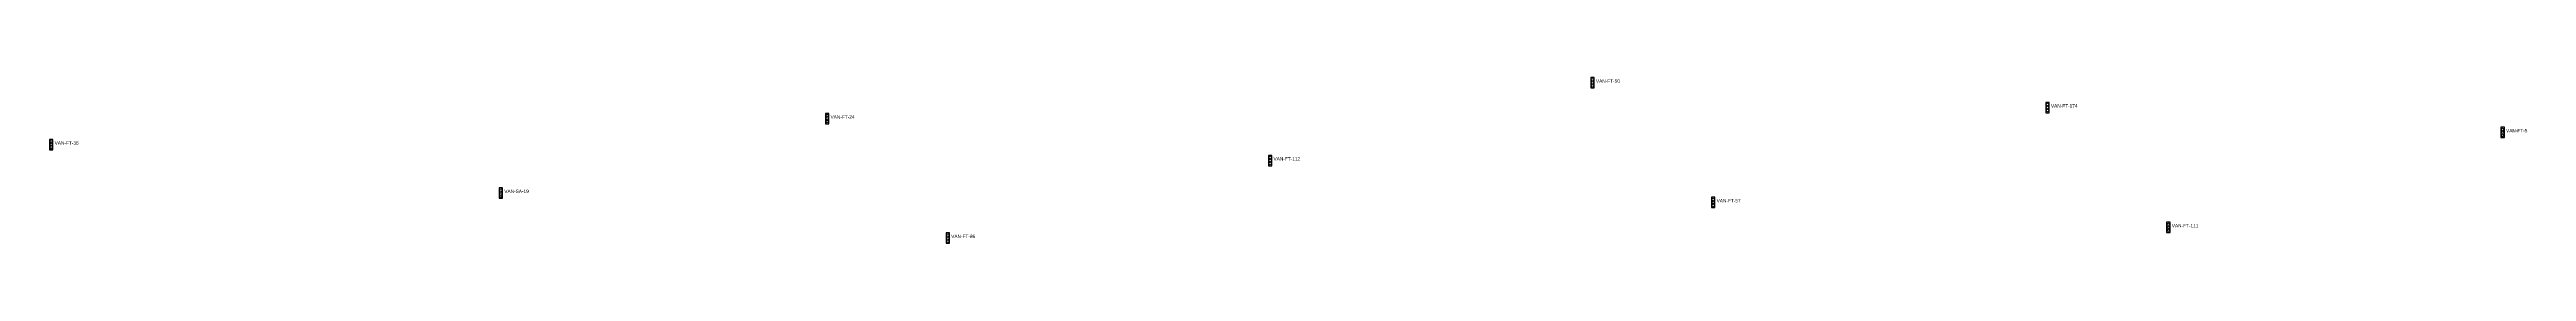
# Model space of a CAD drawing. Header units: inches. Extents: x 486474 to 494239, y 5455982 to 5459995.
# Drawn here: x 490457 to 491902, y 5458576 to 5458673 of the extents above; entities that cross this region are included whole.
import ezdxf

# ---------------------------------------------------------------- set-up
doc = ezdxf.new("R2010")
doc.units = ezdxf.units.IN
doc.header["$MEASUREMENT"] = 0
doc.layers.add('TrafficSignals', color=10, linetype='Continuous')

msp = doc.modelspace()

# ---------------------------------------------------------------- linework, layer by layer
at = {"layer": 'TrafficSignals', "color": 1}
for points in [[(491356, 5458667), (491358, 5458667), (491358, 5458673), (491356, 5458673)], [(491621.4, 5458652.5), (491623.4, 5458652.5), (491623.4, 5458658.5), (491621.4, 5458658.5)], [(490909.5, 5458646), (490911.5, 5458646), (490911.5, 5458652), (490909.5, 5458652)], [(491886.9, 5458638), (491888.9, 5458638), (491888.9, 5458644), (491886.9, 5458644)], [(490456.9, 5458630.8), (490458.9, 5458630.8), (490458.9, 5458636.8), (490456.9, 5458636.8)], [(491167.9, 5458621.5), (491169.9, 5458621.5), (491169.9, 5458627.5), (491167.9, 5458627.5)], [(490719.2, 5458602.5), (490721.2, 5458602.5), (490721.2, 5458608.5), (490719.2, 5458608.5)], [(491426.4, 5458597), (491428.4, 5458597), (491428.4, 5458603), (491426.4, 5458603)], [(490979.9, 5458576.1), (490981.9, 5458576.1), (490981.9, 5458582.1), (490979.9, 5458582.1)], [(491691.9, 5458582.4), (491693.9, 5458582.4), (491693.9, 5458588.4), (491691.9, 5458588.4)]]:
    msp.add_lwpolyline(points, close=True, dxfattribs=at)
for centre in [(491357, 5458671.7), (491357, 5458670), (491357, 5458668.2), (491622.4, 5458657.3), (491622.4, 5458655.5), (491622.4, 5458653.8), (490910.5, 5458650.8), (490910.5, 5458649), (490910.5, 5458647.3), (491887.9, 5458642.7), (491887.9, 5458641), (491887.9, 5458639.2), (490457.9, 5458635.5), (490457.9, 5458633.8), (490457.9, 5458632), (491168.9, 5458626.3), (491168.9, 5458624.5), (491168.9, 5458622.8), (490720.2, 5458607.2), (490720.2, 5458605.5), (490720.2, 5458603.7), (491427.4, 5458601.7), (491427.4, 5458600), (491427.4, 5458598.2), (491692.9, 5458587.2), (491692.9, 5458585.4), (491692.9, 5458583.7), (490980.9, 5458580.8), (490980.9, 5458579.1), (490980.9, 5458577.3)]:
    msp.add_circle(centre, 0.75, dxfattribs=at)

# ---------------------------------------------------------------- texts
for s, p in [('VAN-FT-50', (491359, 5458670)), ('VAN-FT-174', (491624.4, 5458655.5)), ('VAN-FT-24', (490912.5, 5458649)), ('VAN-FT-5', (491889.9, 5458641)), ('VAN-FT-36', (490459.9, 5458633.8)), ('VAN-FT-112', (491170.9, 5458624.5)), ('VAN-SA-19', (490722.2, 5458605.5)), ('VAN-FT-57', (491429.4, 5458600)), ('VAN-FT-111', (491694.9, 5458585.4)), ('VAN-FT-86', (490982.9, 5458579.1))]:
    msp.add_text(s, height=2, dxfattribs=at).set_placement(p)

doc.saveas('drawing.dxf')
